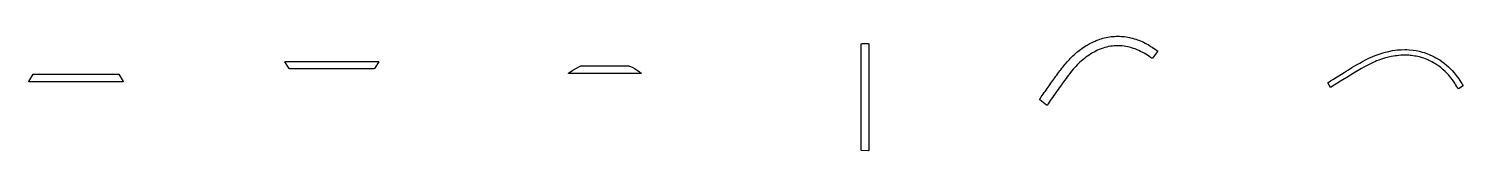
# Model space of a CAD drawing. Header units: millimetres. Extents: x -10628 to 24720, y -21829 to 4032.
# Drawn here: x -7833 to -233, y -14268 to -13663 of the extents above; entities that cross this region are included whole.
import ezdxf

# ---------------------------------------------------------------- set-up
doc = ezdxf.new("R2010")
doc.units = ezdxf.units.MM

msp = doc.modelspace()

# ---------------------------------------------------------------- linework, layer by layer
for points in [[(-2477.191, -13995.953), (-2473.229, -13990.373), (-2468.108, -13983.163), (-2462.987, -13975.953), (-2457.866, -13968.743), (-2452.294, -13960.903), (-2447.62, -13954.326), (-2442.496, -13947.118), (-2437.373, -13939.91), (-2432.251, -13932.7), (-2427.133, -13925.488), (-2423.016, -13919.683), (-2416.907, -13911.057), (-2411.796, -13903.84), (-2406.682, -13896.625), (-2401.561, -13889.416), (-2396.428, -13882.214), (-2390.962, -13874.579), (-2386.113, -13867.844), (-2380.915, -13860.688), (-2375.673, -13853.565), (-2370.376, -13846.484), (-2365.493, -13840.081), (-2359.565, -13832.485), (-2354.041, -13825.578), (-2348.438, -13818.735), (-2342.755, -13811.957), (-2339.864, -13808.569), (-2331.149, -13798.603), (-2325.219, -13792.04), (-2319.196, -13785.562), (-2313.075, -13779.177), (-2307.427, -13773.465), (-2300.518, -13766.716), (-2294.071, -13760.658), (-2287.506, -13754.73), (-2279.381, -13747.732), (-2273.998, -13743.301), (-2267.054, -13737.815), (-2259.987, -13732.483), (-2252.802, -13727.309), (-2245.505, -13722.294), (-2238.098, -13717.439), (-2230.587, -13712.746), (-2224.979, -13709.387), (-2215.27, -13703.856), (-2207.468, -13699.673), (-2199.571, -13695.678), (-2191.579, -13691.879), (-2183.493, -13688.287), (-2178.284, -13686.107), (-2167.043, -13681.759), (-2158.688, -13678.837), (-2150.255, -13676.15), (-2141.749, -13673.701), (-2135.187, -13671.991), (-2124.544, -13669.542), (-2115.858, -13667.837), (-2107.127, -13666.384), (-2098.357, -13665.184), (-2090.393, -13664.318), (-2080.731, -13663.553), (-2071.889, -13663.126), (-2063.039, -13662.962), (-2054.187, -13663.065), (-2044.939, -13663.462), (-2036.513, -13664.084), (-2027.706, -13664.999), (-2018.93, -13666.18), (-2010.194, -13667.622), (-2001.505, -13669.321), (-1995.516, -13670.647), (-1984.302, -13673.472), (-1975.795, -13675.908), (-1967.354, -13678.569), (-1958.981, -13681.445), (-1950.677, -13684.526), (-1943.022, -13687.564), (-1934.285, -13691.263), (-1926.212, -13694.918), (-1918.237, -13698.773), (-1910.371, -13702.836), (-1902.626, -13707.115), (-1892.626, -13713.095), (-1887.545, -13716.347), (-1880.198, -13721.266), (-1872.932, -13726.313), (-1865.71, -13731.424), (-1861.203, -13734.62), (-1852.892, -13740.471), (-1852.467, -13743.214), (-1879.665, -13778.966), (-1882.522, -13779.422), (-1889.327, -13774.726), (-1899.055, -13768.165), (-1906.442, -13763.38), (-1915.171, -13757.971), (-1924.024, -13752.763), (-1931.053, -13748.831), (-1942.112, -13743.017), (-1951.355, -13738.528), (-1960.735, -13734.336), (-1971.42, -13730.027), (-1979.921, -13726.964), (-1989.718, -13723.828), (-1999.632, -13721.072), (-2009.647, -13718.705), (-2019.748, -13716.737), (-2028.553, -13715.363), (-2040.145, -13714.034), (-2050.407, -13713.312), (-2060.69, -13713.013), (-2070.975, -13713.142), (-2082.748, -13713.821), (-2091.484, -13714.696), (-2101.675, -13716.117), (-2111.801, -13717.953), (-2121.846, -13720.194), (-2131.795, -13722.829), (-2141.228, -13725.714), (-2151.341, -13729.236), (-2160.915, -13732.982), (-2170.347, -13737.07), (-2179.631, -13741.485), (-2188.967, -13746.325), (-2197.723, -13751.237), (-2206.523, -13756.545), (-2215.155, -13762.122), (-2223.617, -13767.955), (-2231.755, -13773.917), (-2240.019, -13780.332), (-2247.96, -13786.85), (-2255.729, -13793.57), (-2263.33, -13800.482), (-2268.481, -13805.358), (-2278.036, -13814.828), (-2285.149, -13822.239), (-2292.11, -13829.795), (-2298.923, -13837.484), (-2307.795, -13847.933), (-2312.13, -13853.217), (-2318.541, -13861.238), (-2324.846, -13869.342), (-2331.063, -13877.516), (-2337.207, -13885.745), (-2345.086, -13896.462), (-2349.348, -13902.312), (-2355.369, -13910.63), (-2361.365, -13918.966), (-2367.338, -13927.318), (-2373.292, -13935.682), (-2379.231, -13944.058), (-2385.158, -13952.441), (-2391.078, -13960.83), (-2396.994, -13969.221), (-2402.909, -13977.613), (-2408.827, -13986.003), (-2415.621, -13995.615), (-2420.688, -14002.766), (-2426.631, -14011.138), (-2432.581, -14019.506), (-2437.374, -14026.243), (-2440.125, -14026.661), (-2476.757, -13998.795)], [(-3382.606, -13703.355), (-3382.606, -14266.039), (-3384.606, -14268.001), (-3420.592, -14267.321), (-3422.592, -14265.283), (-3422.606, -13704.112), (-3420.607, -13702.074), (-3384.606, -13701.393)], [(-6003.821, -13835.784), (-6449.443, -13835.784), (-6452.492, -13834.081), (-6475.034, -13797.487), (-6474.083, -13795.784), (-5979.18, -13795.784), (-5978.229, -13797.487), (-6000.772, -13834.081)], [(-4973.662, -13858.62), (-4950.193, -13841.958), (-4934.878, -13832.574), (-4910.614, -13820.659), (-4906.819, -13819.778), (-4653.401, -13819.778), (-4649.586, -13820.617), (-4635.493, -13827.129), (-4623.214, -13833.692), (-4604.354, -13845.857), (-4587.841, -13858.559), (-4588.256, -13859.778), (-4973.293, -13859.778)], [(-7808.926, -13863.643), (-7354.974, -13863.643), (-7331.382, -13901.94), (-7332.333, -13903.643), (-7831.566, -13903.643), (-7832.517, -13901.94)]]:
    msp.add_lwpolyline(points, close=True)
at = {"color": 6}
msp.add_lwpolyline([(-936.06, -13934.436), (-951.068, -13908.441), (-944.99, -13904.859), (-935.248, -13898.699), (-920.356, -13889.343), (-901.076, -13877.339), (-878.597, -13863.449), (-863.735, -13853.868), (-853.027, -13847.259), (-841.453, -13840.031), (-822.454, -13828.387), (-798.788, -13814.636), (-781.394, -13804.93), (-765.896, -13796.435), (-747.652, -13786.718), (-732.987, -13779.534), (-711.452, -13769.9), (-699.715, -13765.078), (-683.321, -13758.885), (-672.945, -13755.331), (-657.54, -13750.633), (-645.476, -13747.383), (-627.684, -13743.162), (-607.283, -13739.164), (-593.909, -13737.107), (-580.99, -13735.559), (-561.796, -13734.098), (-542.495, -13733.642), (-531.755, -13733.842), (-518.849, -13734.503), (-498.048, -13736.579), (-481.823, -13739.094), (-466.775, -13742.143), (-450.165, -13746.305), (-439.085, -13749.562), (-426.033, -13753.969), (-409.666, -13760.402), (-397.435, -13765.917), (-386.142, -13771.575), (-377.451, -13776.277), (-368.231, -13781.617), (-357.793, -13788.15), (-345.94, -13796.269), (-333.697, -13805.477), (-321.11, -13815.9), (-311.057, -13824.989), (-303.293, -13832.483), (-292.115, -13844.076), (-280.749, -13856.876), (-270.371, -13869.63), (-263.653, -13878.459), (-256.484, -13888.449), (-250.289, -13897.604), (-245.319, -13905.252), (-240.104, -13913.492), (-236.066, -13919.971), (-232.562, -13925.632), (-258.771, -13940.764), (-262.959, -13934.068), (-267.839, -13926.276), (-273.233, -13917.685), (-277.721, -13910.67), (-285.195, -13899.496), (-291.647, -13890.638), (-297.153, -13883.645), (-303.218, -13876.377), (-309.513, -13869.285), (-314.533, -13863.743), (-322.847, -13855.119), (-328.399, -13849.645), (-338.893, -13839.857), (-348.078, -13832.041), (-354.095, -13827.19), (-362.625, -13820.779), (-366.129, -13818.319), (-372.349, -13814.041), (-378.806, -13809.813), (-383.94, -13806.682), (-390.203, -13802.975), (-399.574, -13797.844), (-406.294, -13794.355), (-414.669, -13790.333), (-420.816, -13787.603), (-427.202, -13784.935), (-432.455, -13782.819), (-441.509, -13779.513), (-449.522, -13776.889), (-459.507, -13773.943), (-465.221, -13772.46), (-472.869, -13770.624), (-482.752, -13768.565), (-489.853, -13767.384), (-497.517, -13766.21), (-506.362, -13765.124), (-513.988, -13764.4), (-521.892, -13763.815), (-530.67, -13763.416), (-538.469, -13763.205), (-544.826, -13763.197), (-551.121, -13763.267), (-563.558, -13763.808), (-574.148, -13764.531), (-584.961, -13765.692), (-593.344, -13766.798), (-602.125, -13768.164), (-614.578, -13770.472), (-622.271, -13772.106), (-635.786, -13775.337), (-644.3, -13777.633), (-655.523, -13780.924), (-661.104, -13782.711), (-670.653, -13785.875), (-680.821, -13789.557), (-691.646, -13793.738), (-702.102, -13798.051), (-709.484, -13801.273), (-724.308, -13808.138), (-734.779, -13813.291), (-746.253, -13819.218), (-758.776, -13825.978), (-771.865, -13833.34), (-789.706, -13843.721), (-811.05, -13856.563), (-849.585, -13880.369), (-882.945, -13901.171), (-936.06, -13934.436)], dxfattribs=at)

doc.saveas('drawing.dxf')
